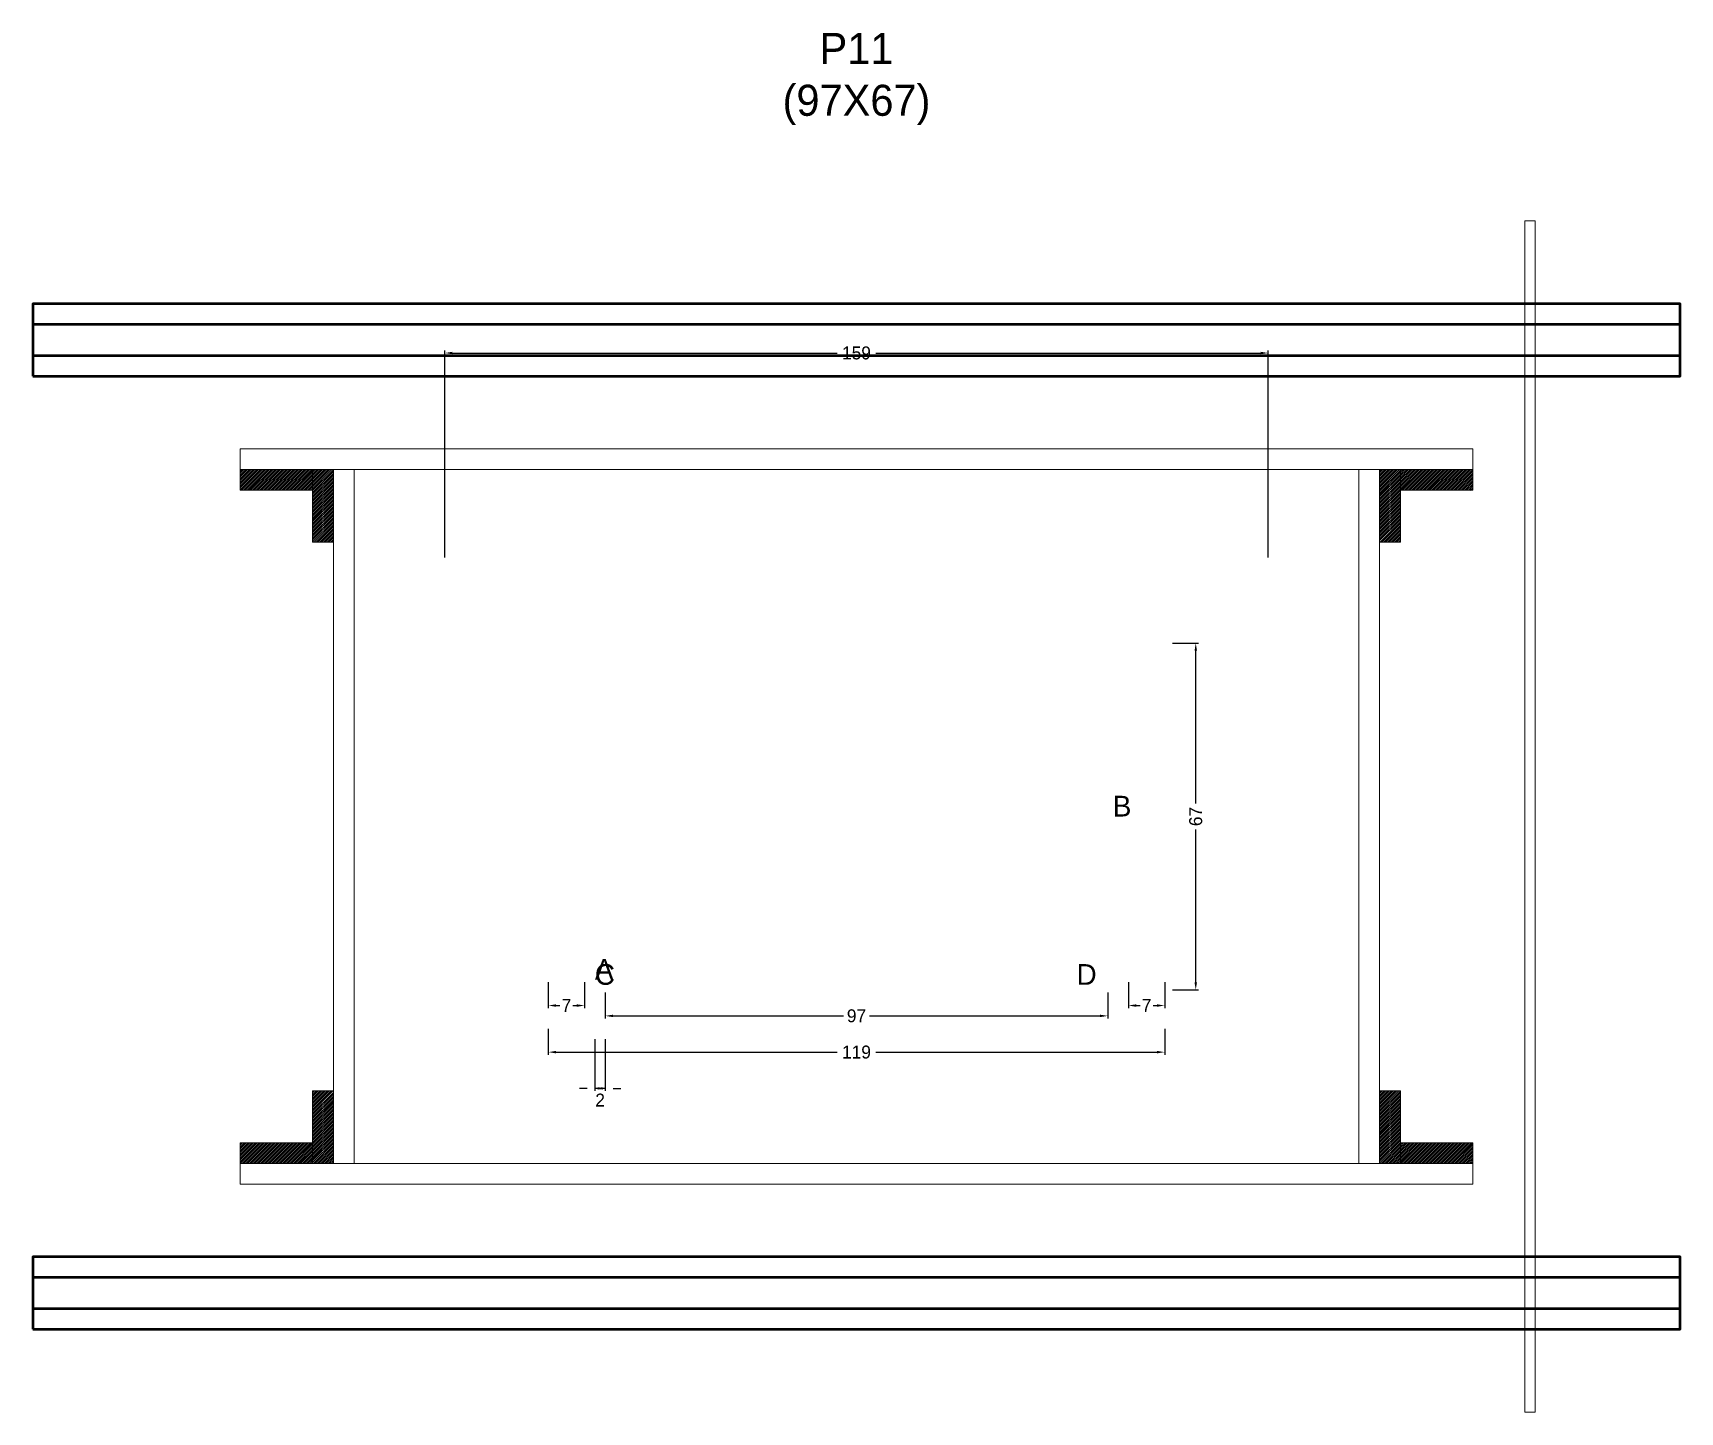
# Model space of a CAD drawing. Header units: centimetres. Extents: x -10500 to 4120, y -386 to 295.
# Drawn here: x -159 to 159, y 25 to 291.3 of the extents above; entities that cross this region are included whole.
import ezdxf

# ---------------------------------------------------------------- set-up
doc = ezdxf.new("R2010")
doc.units = ezdxf.units.CM
for name, color, linetype in [('COTA', 241, 'Continuous'), ('GRAVATA', 224, 'Continuous'), ('Hachura', 251, 'Continuous'), ('NOMENCLATURA', 7, 'Continuous'), ('SARRAFO', 251, 'Continuous')]:
    doc.layers.add(name, color=color, linetype=linetype)
doc.dimstyles.new('cotax2', dxfattribs={"dimtxt": 2.5, "dimasz": 1.5, "dimexe": 0.5, "dimexo": 0.5, "dimgap": 0.5, "dimtad": 1, "dimcen": 2.5, "dimazin": 3, "dimtfac": 1, "dimtmove": 0, "dimatfit": 3})

msp = doc.modelspace()

# ---------------------------------------------------------------- texts
at = {"layer": 'NOMENCLATURA'}
for s, p in [('B', (49.5, 140)), ('A', (-50.5, 108.5)), ('C', (-50.5, 107.5)), ('D', (42.5, 107.5))]:
    msp.add_text(s, height=4, dxfattribs=at).set_placement(p)
at = {"layer": 'NOMENCLATURA', "insert": (0, 273.5), "char_height": 6, "attachment_point": 8}
msp.add_mtext('P11\\P(97X67)', dxfattribs=at)

# ---------------------------------------------------------------- blocks, each defined once
blk = doc.blocks.new('_CLOSEDFILLED')
at = {"color": 0, "linetype": 'BYBLOCK'}
blk.add_solid([(-1, 0.16), (0, 0), (-1, -0.16)], dxfattribs=at)
blk = doc.blocks.new('*D14')
for p, q in [((-59.5, 99), (-59.5, 94)), ((59.5, 99), (59.5, 94)), ((-58, 94.5), (-3.75, 94.5)), ((3.75, 94.5), (58, 94.5))]:
    blk.add_line(p, q)
at = {"layer": 'Defpoints'}
for p in [(-59.5, 99.5), (59.5, 99.5), (-59.5, 94.5)]:
    blk.add_point(p, dxfattribs=at)
at = {"layer": 'COTA', "xscale": 1.5, "yscale": 1.5, "rotation": 180}
blk.add_blockref('_CLOSEDFILLED', (-59.5, 94.5), dxfattribs=at)
at = {"layer": 'COTA', "xscale": 1.5, "yscale": 1.5}
blk.add_blockref('_CLOSEDFILLED', (59.5, 94.5), dxfattribs=at)
at = {"layer": 'COTA', "insert": (0, 94.5), "char_height": 2.5, "attachment_point": 5}
blk.add_mtext('119', dxfattribs=at)
blk = doc.blocks.new('*D15')
for p, q in [((-48.5, 106), (-48.5, 101)), ((48.5, 106), (48.5, 101)), ((-47, 101.5), (-2.5, 101.5)), ((2.5, 101.5), (47, 101.5))]:
    blk.add_line(p, q)
at = {"layer": 'Defpoints'}
for p in [(-48.5, 106.5), (48.5, 106.5), (-48.5, 101.5)]:
    blk.add_point(p, dxfattribs=at)
at = {"layer": 'COTA', "xscale": 1.5, "yscale": 1.5, "rotation": 180}
blk.add_blockref('_CLOSEDFILLED', (-48.5, 101.5), dxfattribs=at)
at = {"layer": 'COTA', "xscale": 1.5, "yscale": 1.5}
blk.add_blockref('_CLOSEDFILLED', (48.5, 101.5), dxfattribs=at)
at = {"layer": 'COTA', "insert": (0, 101.5), "char_height": 2.5, "attachment_point": 5}
blk.add_mtext('97', dxfattribs=at)
blk = doc.blocks.new('*D16')
for p, q in [((61, 173.5), (66, 173.5)), ((65.5, 142.5), (65.5, 172)), ((65.5, 108), (65.5, 137.5)), ((61, 106.5), (66, 106.5))]:
    blk.add_line(p, q)
at = {"layer": 'Defpoints'}
for p in [(60.5, 173.5), (60.5, 106.5), (65.5, 106.5)]:
    blk.add_point(p, dxfattribs=at)
at = {"layer": 'COTA', "xscale": 1.5, "yscale": 1.5}
for p, rotation in [((65.5, 173.5), 90), ((65.5, 106.5), 270)]:
    blk.add_blockref('_CLOSEDFILLED', p, dxfattribs=dict(at, rotation=rotation))
at = {"layer": 'COTA', "insert": (65.5, 140), "char_height": 2.5, "attachment_point": 5, "rotation": 90}
blk.add_mtext('67', dxfattribs=at)
blk = doc.blocks.new('*D17')
for p, q in [((-59.5, 108), (-59.5, 103)), ((-52.5, 108), (-52.5, 103)), ((-58, 103.5), (-57.25, 103.5)), ((-54.75, 103.5), (-54, 103.5))]:
    blk.add_line(p, q)
at = {"layer": 'Defpoints'}
for p in [(-59.5, 108.5), (-52.5, 108.5), (-59.5, 103.5)]:
    blk.add_point(p, dxfattribs=at)
at = {"layer": 'COTA', "xscale": 1.5, "yscale": 1.5, "rotation": 180}
blk.add_blockref('_CLOSEDFILLED', (-59.5, 103.5), dxfattribs=at)
at = {"layer": 'COTA', "xscale": 1.5, "yscale": 1.5}
blk.add_blockref('_CLOSEDFILLED', (-52.5, 103.5), dxfattribs=at)
at = {"layer": 'COTA', "insert": (-56, 103.5), "char_height": 2.5, "attachment_point": 5}
blk.add_mtext('7', dxfattribs=at)
blk = doc.blocks.new('*D18')
for p, q in [((52.5, 108), (52.5, 103)), ((59.5, 108), (59.5, 103)), ((54, 103.5), (54.75, 103.5)), ((57.25, 103.5), (58, 103.5))]:
    blk.add_line(p, q)
at = {"layer": 'Defpoints'}
for p in [(52.5, 108.5), (59.5, 108.5), (52.5, 103.5)]:
    blk.add_point(p, dxfattribs=at)
at = {"layer": 'COTA', "xscale": 1.5, "yscale": 1.5, "rotation": 180}
blk.add_blockref('_CLOSEDFILLED', (52.5, 103.5), dxfattribs=at)
at = {"layer": 'COTA', "xscale": 1.5, "yscale": 1.5}
blk.add_blockref('_CLOSEDFILLED', (59.5, 103.5), dxfattribs=at)
at = {"layer": 'COTA', "insert": (56, 103.5), "char_height": 2.5, "attachment_point": 5}
blk.add_mtext('7', dxfattribs=at)
blk = doc.blocks.new('*D19')
for p, q in [((-79.5, 190), (-79.5, 230)), ((-78, 229.5), (-3.75, 229.5)), ((3.75, 229.5), (78, 229.5)), ((79.5, 190), (79.5, 230))]:
    blk.add_line(p, q)
at = {"layer": 'Defpoints'}
for p in [(-79.5, 229.5), (-79.5, 189.5), (79.5, 189.5)]:
    blk.add_point(p, dxfattribs=at)
at = {"layer": 'COTA', "xscale": 1.5, "yscale": 1.5, "rotation": 180}
blk.add_blockref('_CLOSEDFILLED', (-79.5, 229.5), dxfattribs=at)
at = {"layer": 'COTA', "xscale": 1.5, "yscale": 1.5}
blk.add_blockref('_CLOSEDFILLED', (79.5, 229.5), dxfattribs=at)
at = {"layer": 'COTA', "insert": (0, 229.5), "char_height": 2.5, "attachment_point": 5}
blk.add_mtext('159', dxfattribs=at)

# ---------------------------------------------------------------- dimensions: what is measured, and where the dimension line sits
at = {"layer": 'COTA'}
for base, p1, p2, picture, middle in [((-79.5, 229.5), (-79.5, 189.5), (79.5, 189.5), '*D19', (0, 229.5)), ((-59.5, 103.5), (-59.5, 108.5), (-52.5, 108.5), '*D17', (-56, 103.5)), ((52.5, 103.5), (52.5, 108.5), (59.5, 108.5), '*D18', (56, 103.5)), ((-48.5, 101.5), (-48.5, 106.5), (48.5, 106.5), '*D15', (0, 101.5)), ((-59.5, 94.5), (-59.5, 99.5), (59.5, 99.5), '*D14', (0, 94.5))]:
    dim = msp.add_linear_dim(base=base, p1=p1, p2=p2, dimstyle='cotax2', dxfattribs=at)
    dim.commit()
    dim.dimension.update_dxf_attribs({"geometry": picture, "text_midpoint": middle})
dim = msp.add_linear_dim(base=(65.5, 106.5), p1=(60.5, 106.5), p2=(60.5, 173.5), angle=90, dimstyle='cotax2', dxfattribs=at)
dim.commit()
dim.dimension.update_dxf_attribs({"geometry": '*D16', "text_midpoint": (65.5, 140)})
msp.add_linear_dim(base=(-48.5, 87.5), p1=(-48.5, 97.5), p2=(-50.5, 97.5), dimstyle='cotax2', dxfattribs=at).render()

# ---------------------------------------------------------------- hatches: boundary and pattern name
at = {"layer": 'SARRAFO'}
h = msp.add_hatch(dxfattribs=at)
h.set_pattern_fill('SOLID', scale=2)
h.paths.add_polyline_path([(-119, 203), (-105, 203), (-105, 207), (-119, 207)])
h = msp.add_hatch(dxfattribs=at)
h.set_pattern_fill('SOLID', scale=2)
h.paths.add_polyline_path([(-105, 193), (-101, 193), (-101, 207), (-105, 207)])
h = msp.add_hatch(dxfattribs=at)
h.set_pattern_fill('SOLID', scale=2)
h.paths.add_polyline_path([(101, 193), (105, 193), (105, 207), (101, 207)])
h = msp.add_hatch(dxfattribs=at)
h.set_pattern_fill('SOLID', scale=2)
h.paths.add_polyline_path([(105, 203), (119, 203), (119, 207), (105, 207)])
h = msp.add_hatch(dxfattribs=at)
h.set_pattern_fill('SOLID', scale=2)
h.paths.add_polyline_path([(-105, 73), (-101, 73), (-101, 87), (-105, 87)])
h = msp.add_hatch(dxfattribs=at)
h.set_pattern_fill('SOLID', scale=2)
h.paths.add_polyline_path([(101, 73), (105, 73), (105, 87), (101, 87)])
h = msp.add_hatch(dxfattribs=at)
h.set_pattern_fill('SOLID', scale=2)
h.paths.add_polyline_path([(-119, 73), (-105, 73), (-105, 77), (-119, 77)])
h = msp.add_hatch(dxfattribs=at)
h.set_pattern_fill('SOLID', scale=2)
h.paths.add_polyline_path([(105, 73), (119, 73), (119, 77), (105, 77)])

# ---------------------------------------------------------------- linework, layer by layer
at = {"layer": 'GRAVATA', "lineweight": 50}
for points in [[(-159, 225), (159, 225), (159, 239), (-159, 239)], [(-159, 229), (159, 229), (159, 235), (-159, 235)], [(-159, 41), (159, 41), (159, 55), (-159, 55)], [(-159, 45), (159, 45), (159, 51), (-159, 51)]]:
    msp.add_lwpolyline(points, close=True, dxfattribs=at)
at = {"layer": 'Hachura', "lineweight": 13}
msp.add_lwpolyline([(129, 25), (131, 25), (131, 255), (129, 255)], close=True, dxfattribs=at)
at = {"layer": 'Hachura', "lineweight": 18}
for points in [[(-119, 207), (119, 207), (119, 211), (-119, 211)], [(-101, 73), (-97, 73), (-97, 207), (-101, 207)], [(97, 73), (101, 73), (101, 207), (97, 207)], [(-119, 69), (119, 69), (119, 73), (-119, 73)]]:
    msp.add_lwpolyline(points, close=True, dxfattribs=at)
at = {"layer": 'SARRAFO', "lineweight": 13}
for points in [[(-119, 203), (-105, 203), (-105, 207), (-119, 207)], [(-105, 193), (-101, 193), (-101, 207), (-105, 207)], [(101, 193), (105, 193), (105, 207), (101, 207)], [(105, 203), (119, 203), (119, 207), (105, 207)], [(-105, 73), (-101, 73), (-101, 87), (-105, 87)], [(101, 73), (105, 73), (105, 87), (101, 87)], [(-119, 73), (-105, 73), (-105, 77), (-119, 77)], [(105, 73), (119, 73), (119, 77), (105, 77)]]:
    msp.add_lwpolyline(points, close=True, dxfattribs=at)

msp.set_redraw_order([(e.dxf.handle, doc.entitydb.next_handle()) for e in msp.query("TEXT MTEXT ATTDEF DIMENSION ARC_DIMENSION")])  # texts and dimensions are drawn at this point

doc.saveas('drawing.dxf')
